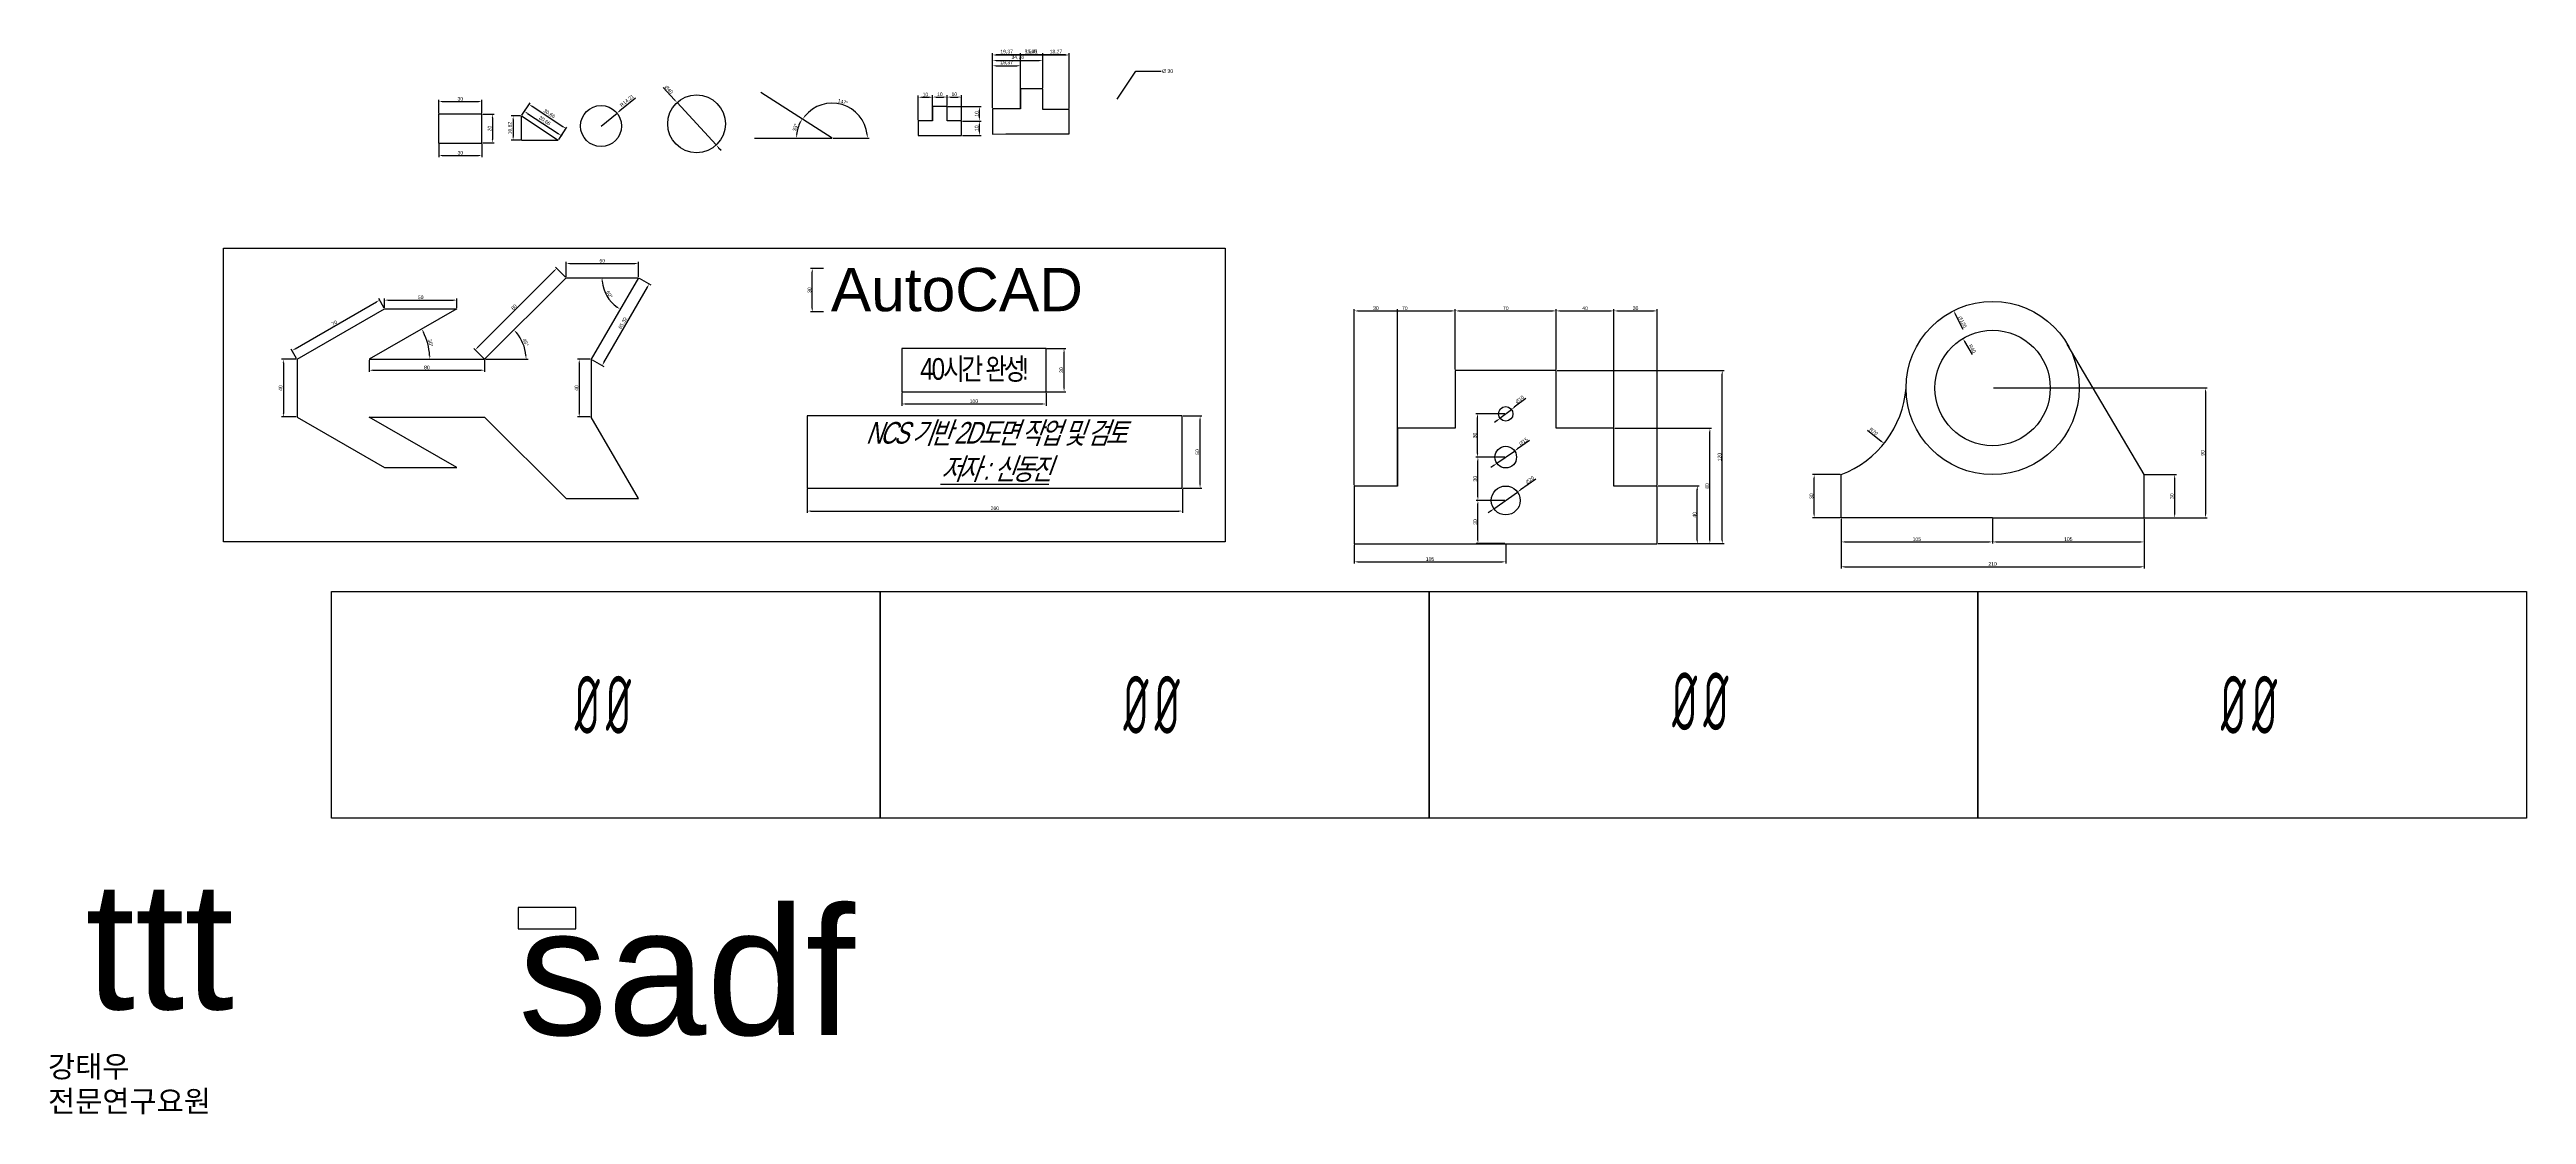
# Model space of a CAD drawing. Header units: millimetres. Extents: x 20 to 1737, y 25 to 763.
import ezdxf

# ---------------------------------------------------------------- set-up
doc = ezdxf.new("R2010")
doc.units = ezdxf.units.MM
doc.styles.get("Standard").update_dxf_attribs({"font": 'arial.ttf'})
doc.dimstyles.new('ISO-25', dxfattribs={"dimtxt": 2.5, "dimasz": 2.5, "dimexe": 1.25, "dimexo": 0.625, "dimtad": 1, "dimtxsty": 'Standard', "dimcen": 2.5, "dimadec": 0, "dimazin": 0, "dimtfac": 1, "dimtmove": 0, "dimatfit": 3, "dimfxl": 1, "dimarcsym": 0})

# ---------------------------------------------------------------- blocks, each defined once
blk = doc.blocks.new('*D8')
at = {"color": 0, "lineweight": -2, "transparency": 16777216}
for p, q in [((289.5, 718.8), (289.5, 728.1)), ((292, 726.9), (317, 726.9)), ((319.5, 718.8), (319.5, 728.1))]:
    blk.add_line(p, q, dxfattribs=at)
at = {"color": 0, "transparency": 16777216}
for points in [[(292, 727.3), (292, 726.5), (289.5, 726.9)], [(317, 727.3), (317, 726.5), (319.5, 726.9)]]:
    blk.add_solid(points, dxfattribs=at)
at = {"layer": 'Defpoints', "color": 0, "transparency": 16777216}
for p in [(319.5, 726.9), (289.5, 718.2), (319.5, 718.2)]:
    blk.add_point(p, dxfattribs=at)
at = {"color": 0, "transparency": 16777216, "insert": (304.5, 728.8), "char_height": 2.5, "attachment_point": 5}
blk.add_mtext('30', dxfattribs=at)
blk = doc.blocks.new('*D9')
at = {"color": 0, "lineweight": -2, "transparency": 16777216}
for p, q in [((320.1, 718.2), (328, 718.2)), ((326.7, 715.7), (326.7, 700.7)), ((320.1, 698.2), (328, 698.2))]:
    blk.add_line(p, q, dxfattribs=at)
at = {"color": 0, "transparency": 16777216}
for points in [[(326.3, 715.7), (327.1, 715.7), (326.7, 718.2)], [(326.3, 700.7), (327.1, 700.7), (326.7, 698.2)]]:
    blk.add_solid(points, dxfattribs=at)
at = {"layer": 'Defpoints', "color": 0, "transparency": 16777216}
for p in [(319.5, 718.2), (319.5, 698.2), (326.7, 698.2)]:
    blk.add_point(p, dxfattribs=at)
at = {"color": 0, "transparency": 16777216, "insert": (324.8, 708.2), "char_height": 2.5, "attachment_point": 5, "rotation": 90}
blk.add_mtext('20', dxfattribs=at)
blk = doc.blocks.new('*D10')
at = {"color": 0, "lineweight": -2, "transparency": 16777216}
for p, q in [((289.5, 697.5), (289.5, 688.3)), ((292, 689.5), (317, 689.5)), ((319.5, 697.5), (319.5, 688.3))]:
    blk.add_line(p, q, dxfattribs=at)
at = {"color": 0, "transparency": 16777216}
for points in [[(292, 689.9), (292, 689.1), (289.5, 689.5)], [(317, 689.9), (317, 689.1), (319.5, 689.5)]]:
    blk.add_solid(points, dxfattribs=at)
at = {"layer": 'Defpoints', "color": 0, "transparency": 16777216}
for p in [(289.5, 698.2), (319.5, 698.2), (319.5, 689.5)]:
    blk.add_point(p, dxfattribs=at)
at = {"color": 0, "transparency": 16777216, "insert": (304.5, 691.4), "char_height": 2.5, "attachment_point": 5}
blk.add_mtext('30', dxfattribs=at)
blk = doc.blocks.new('*D11')
at = {"color": 0, "lineweight": -2, "transparency": 16777216}
for p, q in [((347.1, 717.4), (352.8, 726.1)), ((354.2, 723.6), (375.6, 709.6)), ((372.8, 700.6), (378.4, 709.2))]:
    blk.add_line(p, q, dxfattribs=at)
at = {"color": 0, "transparency": 16777216}
for points in [[(354.4, 724), (354, 723.3), (352.1, 725)], [(375.9, 709.9), (375.4, 709.2), (377.7, 708.2)]]:
    blk.add_solid(points, dxfattribs=at)
at = {"layer": 'Defpoints', "color": 0, "transparency": 16777216}
for p in [(346.8, 716.9), (377.7, 708.2), (372.4, 700.1)]:
    blk.add_point(p, dxfattribs=at)
at = {"color": 0, "transparency": 16777216, "insert": (366.1, 718.4), "char_height": 2.5, "attachment_point": 5, "rotation": 326.7322}
blk.add_mtext('30,66', dxfattribs=at)
blk = doc.blocks.new('*D12')
at = {"color": 0, "lineweight": -2, "transparency": 16777216}
for p, q in [((346.2, 716.9), (339.8, 716.9)), ((341.1, 714.4), (341.1, 702.6)), ((346.2, 700.1), (339.8, 700.1))]:
    blk.add_line(p, q, dxfattribs=at)
at = {"color": 0, "transparency": 16777216}
for points in [[(340.7, 714.4), (341.5, 714.4), (341.1, 716.9)], [(340.7, 702.6), (341.5, 702.6), (341.1, 700.1)]]:
    blk.add_solid(points, dxfattribs=at)
at = {"layer": 'Defpoints', "color": 0, "transparency": 16777216}
for p in [(346.8, 716.9), (341.1, 700.1), (346.8, 700.1)]:
    blk.add_point(p, dxfattribs=at)
at = {"color": 0, "transparency": 16777216, "insert": (339, 708.5), "char_height": 2.5, "attachment_point": 5, "rotation": 90}
blk.add_mtext('16,82', dxfattribs=at)
blk = doc.blocks.new('*D13')
at = {"color": 0, "lineweight": -2, "transparency": 16777216}
for p, q in [((347.1, 717.4), (349.6, 721.2)), ((351, 718.7), (372.4, 704.7)), ((372.8, 700.6), (375.2, 704.3))]:
    blk.add_line(p, q, dxfattribs=at)
at = {"color": 0, "transparency": 16777216}
for points in [[(351.2, 719.1), (350.7, 718.4), (348.9, 720.1)], [(372.7, 705), (372.2, 704.3), (374.5, 703.3)]]:
    blk.add_solid(points, dxfattribs=at)
at = {"layer": 'Defpoints', "color": 0, "transparency": 16777216}
for p in [(346.8, 716.9), (372.4, 700.1), (374.5, 703.3)]:
    blk.add_point(p, dxfattribs=at)
at = {"color": 0, "transparency": 16777216, "insert": (362.9, 713.5), "char_height": 2.5, "attachment_point": 5, "rotation": 326.7322}
blk.add_mtext('30,66', dxfattribs=at)
blk = doc.blocks.new('*D14')
at = {"color": 0, "lineweight": -2, "transparency": 16777216}
for p, q in [((426, 729.3), (415, 720.5)), ((402.1, 709.9), (413.1, 718.9))]:
    blk.add_line(p, q, dxfattribs=at)
at = {"color": 0, "transparency": 16777216}
blk.add_solid([(414.8, 720.8), (415.3, 720.1), (413.1, 718.9)], dxfattribs=at)
at = {"layer": 'Defpoints', "color": 0, "transparency": 16777216}
for p in [(402.1, 709.9), (413.1, 718.9)]:
    blk.add_point(p, dxfattribs=at)
at = {"color": 0, "transparency": 16777216, "insert": (420.1, 727.3), "char_height": 2.5, "attachment_point": 5, "rotation": 39.0113}
blk.add_mtext('R14,21', dxfattribs=at)
blk = doc.blocks.new('*D15')
at = {"color": 0, "lineweight": -2, "transparency": 16777216}
for p, q in [((445, 736.7), (453, 728)), ((481.8, 696.8), (454.7, 726.2)), ((483.5, 694.9), (485.2, 693.1))]:
    blk.add_line(p, q, dxfattribs=at)
at = {"color": 0, "transparency": 16777216}
for points in [[(453.3, 728.3), (452.7, 727.7), (454.7, 726.2)], [(483.8, 695.2), (483.2, 694.6), (481.8, 696.8)]]:
    blk.add_solid(points, dxfattribs=at)
at = {"layer": 'Defpoints', "color": 0, "transparency": 16777216}
for p in [(454.7, 726.2), (481.8, 696.8)]:
    blk.add_point(p, dxfattribs=at)
at = {"color": 0, "transparency": 16777216, "insert": (449, 735.2), "char_height": 2.5, "attachment_point": 5, "rotation": 312.6868}
blk.add_mtext('∅40', dxfattribs=at)
blk = doc.blocks.new('*D16')
at = {"color": 0, "lineweight": -2, "transparency": 16777216}
blk.add_arc((562.3, 701.5), 24.8, 153.1052, 174.2113, dxfattribs=at)
at = {"color": 0, "transparency": 16777216}
for points in [[(538.1, 704), (537.3, 704.1), (537.6, 701.5)], [(539.9, 713), (540.6, 712.5), (541.5, 714.9)]]:
    blk.add_solid(points, dxfattribs=at)
at = {"layer": 'Defpoints', "color": 0, "transparency": 16777216}
for p in [(512.9, 733.3), (539.3, 710.7), (508.5, 701.5), (562.3, 701.5), (562.3, 701.5)]:
    blk.add_point(p, dxfattribs=at)
at = {"color": 0, "transparency": 16777216, "insert": (536.7, 709), "char_height": 2.5, "attachment_point": 5, "rotation": 73.6583}
blk.add_mtext('33°', dxfattribs=at)
blk = doc.blocks.new('*D17')
at = {"color": 0, "lineweight": -2, "transparency": 16777216}
blk.add_line((563, 701.5), (587.9, 701.5), dxfattribs=at)
blk.add_arc((562.3, 701.5), 24.3, 5.8897, 141.4268, dxfattribs=at)
at = {"color": 0, "transparency": 16777216}
for points in [[(543.6, 716.5), (543, 717), (541.8, 714.7)], [(586.9, 704.1), (586.1, 704), (586.7, 701.5)]]:
    blk.add_solid(points, dxfattribs=at)
at = {"layer": 'Defpoints', "color": 0, "transparency": 16777216}
for p in [(512.9, 733.3), (578.3, 719.9), (508.5, 701.5), (562.3, 701.5), (562.3, 701.5)]:
    blk.add_point(p, dxfattribs=at)
at = {"color": 0, "transparency": 16777216, "insert": (569.7, 726.7), "char_height": 2.5, "attachment_point": 5, "rotation": 343.6583}
blk.add_mtext('147°', dxfattribs=at)
blk = doc.blocks.new('*D18')
at = {"color": 0, "lineweight": -2, "transparency": 16777216}
for p, q in [((631.9, 724.1), (631.9, 731.3)), ((634.4, 730), (639.4, 730)), ((641.9, 724.1), (641.9, 731.3))]:
    blk.add_line(p, q, dxfattribs=at)
at = {"color": 0, "transparency": 16777216}
for points in [[(634.4, 730.4), (634.4, 729.6), (631.9, 730)], [(639.4, 730.4), (639.4, 729.6), (641.9, 730)]]:
    blk.add_solid(points, dxfattribs=at)
at = {"layer": 'Defpoints', "color": 0, "transparency": 16777216}
for p in [(631.9, 723.4), (641.9, 730), (641.9, 723.4)]:
    blk.add_point(p, dxfattribs=at)
at = {"color": 0, "transparency": 16777216, "insert": (636.9, 731.9), "char_height": 2.5, "attachment_point": 5}
blk.add_mtext('10', dxfattribs=at)
blk = doc.blocks.new('*D19')
at = {"color": 0, "lineweight": -2, "transparency": 16777216}
for p, q in [((641.9, 724.1), (641.9, 731.3)), ((644.4, 730), (649.4, 730)), ((651.9, 714.1), (651.9, 731.3))]:
    blk.add_line(p, q, dxfattribs=at)
at = {"color": 0, "transparency": 16777216}
for points in [[(644.4, 730.4), (644.4, 729.6), (641.9, 730)], [(649.4, 730.4), (649.4, 729.6), (651.9, 730)]]:
    blk.add_solid(points, dxfattribs=at)
at = {"layer": 'Defpoints', "color": 0, "transparency": 16777216}
for p in [(641.9, 723.4), (651.9, 730), (651.9, 713.4)]:
    blk.add_point(p, dxfattribs=at)
at = {"color": 0, "transparency": 16777216, "insert": (646.9, 731.9), "char_height": 2.5, "attachment_point": 5}
blk.add_mtext('10', dxfattribs=at)
blk = doc.blocks.new('*D20')
at = {"color": 0, "lineweight": -2, "transparency": 16777216}
for p, q in [((652.5, 713.4), (665.5, 713.4)), ((664.3, 705.9), (664.3, 710.9)), ((652.5, 703.4), (665.5, 703.4))]:
    blk.add_line(p, q, dxfattribs=at)
at = {"color": 0, "transparency": 16777216}
for points in [[(663.9, 710.9), (664.7, 710.9), (664.3, 713.4)], [(663.9, 705.9), (664.7, 705.9), (664.3, 703.4)]]:
    blk.add_solid(points, dxfattribs=at)
at = {"layer": 'Defpoints', "color": 0, "transparency": 16777216}
for p in [(651.9, 713.4), (664.3, 713.4), (651.9, 703.4)]:
    blk.add_point(p, dxfattribs=at)
at = {"color": 0, "transparency": 16777216, "insert": (662.4, 708.4), "char_height": 2.5, "attachment_point": 5, "rotation": 90}
blk.add_mtext('10', dxfattribs=at)
blk = doc.blocks.new('*D21')
at = {"color": 0, "lineweight": -2, "transparency": 16777216}
for p, q in [((642.5, 723.4), (665.5, 723.4)), ((652.5, 713.4), (665.5, 713.4)), ((664.3, 715.9), (664.3, 720.9))]:
    blk.add_line(p, q, dxfattribs=at)
at = {"color": 0, "transparency": 16777216}
for points in [[(663.9, 720.9), (664.7, 720.9), (664.3, 723.4)], [(663.9, 715.9), (664.7, 715.9), (664.3, 713.4)]]:
    blk.add_solid(points, dxfattribs=at)
at = {"layer": 'Defpoints', "color": 0, "transparency": 16777216}
for p in [(641.9, 723.4), (664.3, 723.4), (651.9, 713.4)]:
    blk.add_point(p, dxfattribs=at)
at = {"color": 0, "transparency": 16777216, "insert": (662.4, 718.4), "char_height": 2.5, "attachment_point": 5, "rotation": 90}
blk.add_mtext('10', dxfattribs=at)
blk = doc.blocks.new('*D22')
at = {"color": 0, "lineweight": -2, "transparency": 16777216}
for p, q in [((621.9, 714.1), (621.9, 731.1)), ((624.4, 729.9), (629.4, 729.9)), ((631.9, 714.1), (631.9, 731.1))]:
    blk.add_line(p, q, dxfattribs=at)
at = {"color": 0, "transparency": 16777216}
for points in [[(624.4, 730.3), (624.4, 729.5), (621.9, 729.9)], [(629.4, 730.3), (629.4, 729.5), (631.9, 729.9)]]:
    blk.add_solid(points, dxfattribs=at)
at = {"layer": 'Defpoints', "color": 0, "transparency": 16777216}
for p in [(631.9, 729.9), (621.9, 713.4), (631.9, 713.4)]:
    blk.add_point(p, dxfattribs=at)
at = {"color": 0, "transparency": 16777216, "insert": (626.9, 731.8), "char_height": 2.5, "attachment_point": 5}
blk.add_mtext('10', dxfattribs=at)
blk = doc.blocks.new('*D23')
at = {"color": 0, "lineweight": -2, "transparency": 16777216}
for p, q in [((673.5, 722.6), (673.5, 752.9)), ((676, 751.7), (690.3, 751.7)), ((692.8, 722.6), (692.8, 752.9))]:
    blk.add_line(p, q, dxfattribs=at)
at = {"color": 0, "transparency": 16777216}
for points in [[(676, 752.1), (676, 751.2), (673.5, 751.7)], [(690.3, 752.1), (690.3, 751.2), (692.8, 751.7)]]:
    blk.add_solid(points, dxfattribs=at)
at = {"layer": 'Defpoints', "color": 0, "transparency": 16777216}
for p in [(692.8, 751.7), (673.5, 721.9), (692.8, 721.9)]:
    blk.add_point(p, dxfattribs=at)
at = {"color": 0, "transparency": 16777216, "insert": (683.2, 753.8), "char_height": 2.5, "attachment_point": 5}
blk.add_mtext('19,37', dxfattribs=at)
blk = doc.blocks.new('*D26')
at = {"color": 0, "lineweight": -2, "transparency": 16777216}
for p, q in [((673.5, 722.6), (673.5, 756.7)), ((708.3, 736.4), (708.3, 756.7)), ((676, 755.4), (705.8, 755.4))]:
    blk.add_line(p, q, dxfattribs=at)
at = {"color": 0, "transparency": 16777216}
for points in [[(676, 755.8), (676, 755), (673.5, 755.4)], [(705.8, 755.8), (705.8, 755), (708.3, 755.4)]]:
    blk.add_solid(points, dxfattribs=at)
at = {"layer": 'Defpoints', "color": 0, "transparency": 16777216}
for p in [(708.3, 755.4), (673.5, 721.9), (708.3, 735.8)]:
    blk.add_point(p, dxfattribs=at)
at = {"color": 0, "transparency": 16777216, "insert": (690.9, 757.5), "char_height": 2.5, "attachment_point": 5}
blk.add_mtext('34,78', dxfattribs=at)
blk = doc.blocks.new('*D27')
at = {"color": 0, "lineweight": -2, "transparency": 16777216}
for p, q in [((673.5, 722.6), (673.5, 760.4)), ((676, 759.2), (724, 759.2)), ((726.5, 722.1), (726.5, 760.4))]:
    blk.add_line(p, q, dxfattribs=at)
at = {"color": 0, "transparency": 16777216}
for points in [[(676, 759.6), (676, 758.7), (673.5, 759.2)], [(724, 759.6), (724, 758.7), (726.5, 759.2)]]:
    blk.add_solid(points, dxfattribs=at)
at = {"layer": 'Defpoints', "color": 0, "transparency": 16777216}
for p in [(726.5, 759.2), (673.5, 721.9), (726.5, 721.5)]:
    blk.add_point(p, dxfattribs=at)
at = {"color": 0, "transparency": 16777216, "insert": (700, 761.3), "char_height": 2.5, "attachment_point": 5}
blk.add_mtext('53,05', dxfattribs=at)
blk = doc.blocks.new('*D28')
at = {"color": 0, "lineweight": -2, "transparency": 16777216}
for p, q in [((673.5, 722.6), (673.5, 760.4)), ((724, 759.2), (676, 759.2)), ((726.5, 722.1), (726.5, 760.4))]:
    blk.add_line(p, q, dxfattribs=at)
at = {"color": 0, "transparency": 16777216}
for points in [[(676, 759.6), (676, 758.7), (673.5, 759.2)], [(724, 759.6), (724, 758.7), (726.5, 759.2)]]:
    blk.add_solid(points, dxfattribs=at)
at = {"layer": 'Defpoints', "color": 0, "transparency": 16777216}
for p in [(673.5, 759.2), (673.5, 721.9), (726.5, 721.5)]:
    blk.add_point(p, dxfattribs=at)
at = {"color": 0, "transparency": 16777216, "insert": (700, 761.3), "char_height": 2.5, "attachment_point": 5}
blk.add_mtext('53,05', dxfattribs=at)
blk = doc.blocks.new('*D29')
at = {"color": 0, "lineweight": -2, "transparency": 16777216}
for p, q in [((673.5, 722.6), (673.5, 760.4)), ((676, 759.2), (690.3, 759.2)), ((692.8, 736.4), (692.8, 760.4))]:
    blk.add_line(p, q, dxfattribs=at)
at = {"color": 0, "transparency": 16777216}
for points in [[(676, 759.6), (676, 758.7), (673.5, 759.2)], [(690.3, 759.6), (690.3, 758.7), (692.8, 759.2)]]:
    blk.add_solid(points, dxfattribs=at)
at = {"layer": 'Defpoints', "color": 0, "transparency": 16777216}
for p in [(692.8, 759.2), (673.5, 721.9), (692.8, 735.8)]:
    blk.add_point(p, dxfattribs=at)
at = {"color": 0, "transparency": 16777216, "insert": (683.2, 761.3), "char_height": 2.5, "attachment_point": 5}
blk.add_mtext('19,37', dxfattribs=at)
blk = doc.blocks.new('*D30')
at = {"color": 0, "lineweight": -2, "transparency": 16777216}
for p, q in [((692.8, 736.4), (692.8, 760.4)), ((695.3, 759.2), (705.8, 759.2)), ((708.3, 736.4), (708.3, 760.4))]:
    blk.add_line(p, q, dxfattribs=at)
at = {"color": 0, "transparency": 16777216}
for points in [[(695.3, 759.6), (695.3, 758.7), (692.8, 759.2)], [(705.8, 759.6), (705.8, 758.7), (708.3, 759.2)]]:
    blk.add_solid(points, dxfattribs=at)
at = {"layer": 'Defpoints', "color": 0, "transparency": 16777216}
for p in [(708.3, 759.2), (692.8, 735.8), (708.3, 735.8)]:
    blk.add_point(p, dxfattribs=at)
at = {"color": 0, "transparency": 16777216, "insert": (700.6, 761.3), "char_height": 2.5, "attachment_point": 5}
blk.add_mtext('15,41', dxfattribs=at)
blk = doc.blocks.new('*D31')
at = {"color": 0, "lineweight": -2, "transparency": 16777216}
for p, q in [((708.3, 736.4), (708.3, 760.4)), ((710.8, 759.2), (724, 759.2)), ((726.5, 741.9), (726.5, 760.4))]:
    blk.add_line(p, q, dxfattribs=at)
at = {"color": 0, "transparency": 16777216}
for points in [[(710.8, 759.6), (710.8, 758.7), (708.3, 759.2)], [(724, 759.6), (724, 758.7), (726.5, 759.2)]]:
    blk.add_solid(points, dxfattribs=at)
at = {"layer": 'Defpoints', "color": 0, "transparency": 16777216}
for p in [(726.5, 759.2), (726.5, 741.3), (708.3, 735.8)]:
    blk.add_point(p, dxfattribs=at)
at = {"color": 0, "transparency": 16777216, "insert": (717.4, 761.3), "char_height": 2.5, "attachment_point": 5}
blk.add_mtext('18,27', dxfattribs=at)
blk = doc.blocks.new('*D32')
at = {"color": 0, "lineweight": -2, "transparency": 16777216}
blk.add_arc((241.3, 548.3), 42, 3.4088, 26.5912, dxfattribs=at)
at = {"color": 0, "transparency": 16777216}
for points in [[(278.6, 566.9), (279.3, 567.3), (277.7, 569.3)], [(283.7, 550.8), (282.9, 550.7), (283.4, 548.3)]]:
    blk.add_solid(points, dxfattribs=at)
at = {"layer": 'Defpoints', "color": 0, "transparency": 16777216}
for p in [(302, 583.3), (282.7, 555.6), (241.3, 548.3), (241.3, 548.3), (321.3, 548.3)]:
    blk.add_point(p, dxfattribs=at)
at = {"color": 0, "transparency": 16777216, "insert": (283.8, 559.6), "char_height": 2.5, "attachment_point": 5, "rotation": 285}
blk.add_mtext('30°', dxfattribs=at)
blk = doc.blocks.new('*D33')
at = {"color": 0, "lineweight": -2, "transparency": 16777216}
blk.add_line((322, 548.3), (351.4, 548.3), dxfattribs=at)
blk.add_arc((321.3, 548.3), 28.8, 4.9787, 40.0213, dxfattribs=at)
at = {"color": 0, "transparency": 16777216}
for points in [[(343.1, 566.5), (343.7, 567), (341.7, 568.6)], [(350.4, 550.8), (349.6, 550.7), (350.1, 548.3)]]:
    blk.add_solid(points, dxfattribs=at)
at = {"layer": 'Defpoints', "color": 0, "transparency": 16777216}
for p in [(377.9, 604.8), (349.1, 555.7), (241.3, 548.3), (321.3, 548.3), (321.3, 548.3)]:
    blk.add_point(p, dxfattribs=at)
at = {"color": 0, "transparency": 16777216, "insert": (349.7, 560), "char_height": 2.5, "attachment_point": 5, "rotation": 292.5}
blk.add_mtext('45°', dxfattribs=at)
blk = doc.blocks.new('*D34')
at = {"color": 0, "lineweight": -2, "transparency": 16777216}
blk.add_arc((427.9, 604.8), 25.2, 185.6904, 234.3096, dxfattribs=at)
at = {"color": 0, "transparency": 16777216}
for points in [[(402.4, 602.3), (403.3, 602.3), (402.7, 604.8)], [(413.4, 584.7), (413, 584), (415.3, 583)]]:
    blk.add_solid(points, dxfattribs=at)
at = {"layer": 'Defpoints', "color": 0, "transparency": 16777216}
for p in [(377.9, 604.8), (427.9, 604.8), (427.9, 604.8), (404.2, 596.2), (395.3, 548.3)]:
    blk.add_point(p, dxfattribs=at)
at = {"color": 0, "transparency": 16777216, "insert": (407.8, 593.2), "char_height": 2.5, "attachment_point": 5, "rotation": 300}
blk.add_mtext('60°', dxfattribs=at)
blk = doc.blocks.new('*D35')
at = {"color": 0, "lineweight": -2, "transparency": 16777216}
for p, q in [((190.7, 548.3), (180.5, 548.3)), ((181.8, 545.8), (181.8, 510.8)), ((190.7, 508.3), (180.5, 508.3))]:
    blk.add_line(p, q, dxfattribs=at)
at = {"color": 0, "transparency": 16777216}
for points in [[(181.4, 545.8), (182.2, 545.8), (181.8, 548.3)], [(181.4, 510.8), (182.2, 510.8), (181.8, 508.3)]]:
    blk.add_solid(points, dxfattribs=at)
at = {"layer": 'Defpoints', "color": 0, "transparency": 16777216}
for p in [(191.3, 548.3), (181.8, 508.3), (191.3, 508.3)]:
    blk.add_point(p, dxfattribs=at)
at = {"color": 0, "transparency": 16777216, "insert": (179.9, 528.3), "char_height": 2.5, "attachment_point": 5, "rotation": 90}
blk.add_mtext('40', dxfattribs=at)
blk = doc.blocks.new('*D36')
at = {"color": 0, "lineweight": -2, "transparency": 16777216}
for p, q in [((252, 583.9), (252, 590.5)), ((254.5, 589.3), (299.5, 589.3)), ((302, 583.9), (302, 590.5))]:
    blk.add_line(p, q, dxfattribs=at)
at = {"color": 0, "transparency": 16777216}
for points in [[(254.5, 589.7), (254.5, 588.8), (252, 589.3)], [(299.5, 589.7), (299.5, 588.8), (302, 589.3)]]:
    blk.add_solid(points, dxfattribs=at)
at = {"layer": 'Defpoints', "color": 0, "transparency": 16777216}
for p in [(302, 589.3), (252, 583.3), (302, 583.3)]:
    blk.add_point(p, dxfattribs=at)
at = {"color": 0, "transparency": 16777216, "insert": (277, 591.2), "char_height": 2.5, "attachment_point": 5}
blk.add_mtext('50', dxfattribs=at)
blk = doc.blocks.new('*D37')
at = {"color": 0, "lineweight": -2, "transparency": 16777216}
for p, q in [((241.3, 547.6), (241.3, 539.5)), ((243.8, 540.7), (318.8, 540.7)), ((321.3, 547.6), (321.3, 539.5))]:
    blk.add_line(p, q, dxfattribs=at)
at = {"color": 0, "transparency": 16777216}
for points in [[(243.8, 541.1), (243.8, 540.3), (241.3, 540.7)], [(318.8, 541.1), (318.8, 540.3), (321.3, 540.7)]]:
    blk.add_solid(points, dxfattribs=at)
at = {"layer": 'Defpoints', "color": 0, "transparency": 16777216}
for p in [(241.3, 548.3), (321.3, 548.3), (321.3, 540.7)]:
    blk.add_point(p, dxfattribs=at)
at = {"color": 0, "transparency": 16777216, "insert": (281.3, 542.6), "char_height": 2.5, "attachment_point": 5}
blk.add_mtext('80', dxfattribs=at)
blk = doc.blocks.new('*D38')
at = {"color": 0, "lineweight": -2, "transparency": 16777216}
for p, q in [((316.6, 556.6), (369.6, 609.6)), ((377.5, 605.3), (370.5, 612.2)), ((320.9, 548.7), (313.9, 555.7))]:
    blk.add_line(p, q, dxfattribs=at)
at = {"color": 0, "transparency": 16777216}
for points in [[(369.3, 609.9), (369.9, 609.3), (371.4, 611.4)], [(316.3, 556.9), (316.9, 556.3), (314.8, 554.8)]]:
    blk.add_solid(points, dxfattribs=at)
at = {"layer": 'Defpoints', "color": 0, "transparency": 16777216}
for p in [(371.4, 611.4), (377.9, 604.8), (321.3, 548.3)]:
    blk.add_point(p, dxfattribs=at)
at = {"color": 0, "transparency": 16777216, "insert": (341.7, 584.4), "char_height": 2.5, "attachment_point": 5, "rotation": 45}
blk.add_mtext('80', dxfattribs=at)
blk = doc.blocks.new('*D39')
at = {"color": 0, "lineweight": -2, "transparency": 16777216}
for p, q in [((377.9, 605.4), (377.9, 615.9)), ((380.4, 614.7), (425.4, 614.7)), ((427.9, 605.4), (427.9, 615.9))]:
    blk.add_line(p, q, dxfattribs=at)
at = {"color": 0, "transparency": 16777216}
for points in [[(380.4, 615.1), (380.4, 614.2), (377.9, 614.7)], [(425.4, 615.1), (425.4, 614.2), (427.9, 614.7)]]:
    blk.add_solid(points, dxfattribs=at)
at = {"layer": 'Defpoints', "color": 0, "transparency": 16777216}
for p in [(377.9, 604.8), (427.9, 614.7), (427.9, 604.8)]:
    blk.add_point(p, dxfattribs=at)
at = {"color": 0, "transparency": 16777216, "insert": (402.9, 616.6), "char_height": 2.5, "attachment_point": 5}
blk.add_mtext('50', dxfattribs=at)
blk = doc.blocks.new('*D40')
at = {"color": 0, "lineweight": -2, "transparency": 16777216}
for p, q in [((428.5, 604.5), (436.5, 599.9)), ((404, 546.1), (434.2, 598.3)), ((395.8, 547.9), (403.9, 543.3))]:
    blk.add_line(p, q, dxfattribs=at)
at = {"color": 0, "transparency": 16777216}
for points in [[(433.8, 598.5), (434.5, 598.1), (435.4, 600.5)], [(403.7, 546.3), (404.4, 545.9), (402.8, 543.9)]]:
    blk.add_solid(points, dxfattribs=at)
at = {"layer": 'Defpoints', "color": 0, "transparency": 16777216}
for p in [(427.9, 604.8), (435.4, 600.5), (395.3, 548.3)]:
    blk.add_point(p, dxfattribs=at)
at = {"color": 0, "transparency": 16777216, "insert": (417.3, 573.3), "char_height": 2.5, "attachment_point": 5, "rotation": 60}
blk.add_mtext('65,32', dxfattribs=at)
blk = doc.blocks.new('*D41')
at = {"color": 0, "lineweight": -2, "transparency": 16777216}
for p, q in [((394.6, 548.3), (385.7, 548.3)), ((386.9, 545.8), (386.9, 510.8)), ((394.6, 508.3), (385.7, 508.3))]:
    blk.add_line(p, q, dxfattribs=at)
at = {"color": 0, "transparency": 16777216}
for points in [[(386.5, 545.8), (387.3, 545.8), (386.9, 548.3)], [(386.5, 510.8), (387.3, 510.8), (386.9, 508.3)]]:
    blk.add_solid(points, dxfattribs=at)
at = {"layer": 'Defpoints', "color": 0, "transparency": 16777216}
for p in [(395.3, 548.3), (386.9, 508.3), (395.3, 508.3)]:
    blk.add_point(p, dxfattribs=at)
at = {"color": 0, "transparency": 16777216, "insert": (385, 528.3), "char_height": 2.5, "attachment_point": 5, "rotation": 90}
blk.add_mtext('40', dxfattribs=at)
blk = doc.blocks.new('*D42')
at = {"color": 0, "lineweight": -2, "transparency": 16777216}
for p, q in [((190, 555.5), (246.3, 588)), ((251.7, 583.8), (247.9, 590.4)), ((191, 548.8), (187.2, 555.4))]:
    blk.add_line(p, q, dxfattribs=at)
at = {"color": 0, "transparency": 16777216}
for points in [[(246.1, 588.4), (246.5, 587.7), (248.5, 589.3)], [(189.8, 555.9), (190.2, 555.2), (187.9, 554.3)]]:
    blk.add_solid(points, dxfattribs=at)
at = {"layer": 'Defpoints', "color": 0, "transparency": 16777216}
for p in [(248.5, 589.3), (252, 583.3), (191.3, 548.3)]:
    blk.add_point(p, dxfattribs=at)
at = {"color": 0, "transparency": 16777216, "insert": (217.2, 573.4), "char_height": 2.5, "attachment_point": 5, "rotation": 30}
blk.add_mtext('70', dxfattribs=at)
blk = doc.blocks.new('*D43')
at = {"color": 0, "lineweight": -2, "transparency": 16777216}
for p, q in [((610.5, 525.1), (610.5, 516)), ((613, 517.3), (708, 517.3)), ((710.5, 525.1), (710.5, 516))]:
    blk.add_line(p, q, dxfattribs=at)
at = {"color": 0, "transparency": 16777216}
for points in [[(613, 517.7), (613, 516.9), (610.5, 517.3)], [(708, 517.7), (708, 516.9), (710.5, 517.3)]]:
    blk.add_solid(points, dxfattribs=at)
at = {"layer": 'Defpoints', "color": 0, "transparency": 16777216}
for p in [(610.5, 525.8), (710.5, 525.8), (710.5, 517.3)]:
    blk.add_point(p, dxfattribs=at)
at = {"color": 0, "transparency": 16777216, "insert": (660.5, 519.2), "char_height": 2.5, "attachment_point": 5}
blk.add_mtext('100', dxfattribs=at)
blk = doc.blocks.new('*D44')
at = {"color": 0, "lineweight": -2, "transparency": 16777216}
for p, q in [((711.1, 555.8), (724.2, 555.8)), ((723, 528.3), (723, 553.3)), ((711.1, 525.8), (724.2, 525.8))]:
    blk.add_line(p, q, dxfattribs=at)
at = {"color": 0, "transparency": 16777216}
for points in [[(722.6, 553.3), (723.4, 553.3), (723, 555.8)], [(722.6, 528.3), (723.4, 528.3), (723, 525.8)]]:
    blk.add_solid(points, dxfattribs=at)
at = {"layer": 'Defpoints', "color": 0, "transparency": 16777216}
for p in [(710.5, 555.8), (723, 555.8), (710.5, 525.8)]:
    blk.add_point(p, dxfattribs=at)
at = {"color": 0, "transparency": 16777216, "insert": (721.1, 540.8), "char_height": 2.5, "attachment_point": 5, "rotation": 90}
blk.add_mtext('30', dxfattribs=at)
blk = doc.blocks.new('*D45')
at = {"color": 0, "lineweight": -2, "transparency": 16777216}
for p, q in [((545, 458.4), (545, 441.9)), ((805, 458.4), (805, 441.9)), ((547.5, 443.1), (802.5, 443.1))]:
    blk.add_line(p, q, dxfattribs=at)
at = {"color": 0, "transparency": 16777216}
for points in [[(547.5, 443.5), (547.5, 442.7), (545, 443.1)], [(802.5, 443.5), (802.5, 442.7), (805, 443.1)]]:
    blk.add_solid(points, dxfattribs=at)
at = {"layer": 'Defpoints', "color": 0, "transparency": 16777216}
for p in [(545, 459), (805, 459), (805, 443.1)]:
    blk.add_point(p, dxfattribs=at)
at = {"color": 0, "transparency": 16777216, "insert": (675, 445), "char_height": 2.5, "attachment_point": 5}
blk.add_mtext('260', dxfattribs=at)
blk = doc.blocks.new('*D46')
at = {"color": 0, "lineweight": -2, "transparency": 16777216}
for p, q in [((805.6, 509), (818.5, 509)), ((817.3, 461.5), (817.3, 506.5)), ((805.6, 459), (818.5, 459))]:
    blk.add_line(p, q, dxfattribs=at)
at = {"color": 0, "transparency": 16777216}
for points in [[(816.9, 506.5), (817.7, 506.5), (817.3, 509)], [(816.9, 461.5), (817.7, 461.5), (817.3, 459)]]:
    blk.add_solid(points, dxfattribs=at)
at = {"layer": 'Defpoints', "color": 0, "transparency": 16777216}
for p in [(805, 509), (817.3, 509), (805, 459)]:
    blk.add_point(p, dxfattribs=at)
at = {"color": 0, "transparency": 16777216, "insert": (815.4, 484), "char_height": 2.5, "attachment_point": 5, "rotation": 90}
blk.add_mtext('50', dxfattribs=at)
blk = doc.blocks.new('*D47')
at = {"color": 0, "lineweight": -2, "transparency": 16777216}
for p, q in [((556.3, 611.2), (547.2, 611.2)), ((548.4, 583.7), (548.4, 608.7)), ((556.3, 581.2), (547.2, 581.2))]:
    blk.add_line(p, q, dxfattribs=at)
at = {"color": 0, "transparency": 16777216}
for points in [[(548, 608.7), (548.9, 608.7), (548.4, 611.2)], [(548, 583.7), (548.9, 583.7), (548.4, 581.2)]]:
    blk.add_solid(points, dxfattribs=at)
at = {"layer": 'Defpoints', "color": 0, "transparency": 16777216}
for p in [(548.4, 611.2), (556.9, 611.2), (556.9, 581.2)]:
    blk.add_point(p, dxfattribs=at)
at = {"color": 0, "transparency": 16777216, "insert": (546.5, 596.2), "char_height": 2.5, "attachment_point": 5, "rotation": 90}
blk.add_mtext('30', dxfattribs=at)
blk = doc.blocks.new('*D48')
at = {"color": 0, "lineweight": -2, "transparency": 16777216}
for p, q in [((924.2, 419.8), (924.2, 406.7)), ((1029.2, 419.8), (1029.2, 406.7)), ((926.7, 407.9), (1026.7, 407.9))]:
    blk.add_line(p, q, dxfattribs=at)
at = {"color": 0, "transparency": 16777216}
for points in [[(926.7, 408.3), (926.7, 407.5), (924.2, 407.9)], [(1026.7, 408.3), (1026.7, 407.5), (1029.2, 407.9)]]:
    blk.add_solid(points, dxfattribs=at)
at = {"layer": 'Defpoints', "color": 0, "transparency": 16777216}
for p in [(924.2, 420.5), (1029.2, 420.5), (1029.2, 407.9)]:
    blk.add_point(p, dxfattribs=at)
at = {"color": 0, "transparency": 16777216, "insert": (976.7, 409.8), "char_height": 2.5, "attachment_point": 5}
blk.add_mtext('105', dxfattribs=at)
blk = doc.blocks.new('*D49')
at = {"color": 0, "lineweight": -2, "transparency": 16777216}
for p, q in [((924.2, 461.1), (924.2, 583)), ((926.7, 581.8), (951.7, 581.8)), ((954.2, 461.1), (954.2, 583))]:
    blk.add_line(p, q, dxfattribs=at)
at = {"color": 0, "transparency": 16777216}
for points in [[(926.7, 582.2), (926.7, 581.4), (924.2, 581.8)], [(951.7, 582.2), (951.7, 581.4), (954.2, 581.8)]]:
    blk.add_solid(points, dxfattribs=at)
at = {"layer": 'Defpoints', "color": 0, "transparency": 16777216}
for p in [(954.2, 581.8), (924.2, 460.5), (954.2, 460.5)]:
    blk.add_point(p, dxfattribs=at)
at = {"color": 0, "transparency": 16777216, "insert": (939.2, 583.7), "char_height": 2.5, "attachment_point": 5}
blk.add_mtext('30', dxfattribs=at)
blk = doc.blocks.new('*D50')
at = {"color": 0, "lineweight": -2, "transparency": 16777216}
for p, q in [((924.2, 461.1), (924.2, 583)), ((926.7, 581.8), (991.7, 581.8)), ((994.2, 541.1), (994.2, 583))]:
    blk.add_line(p, q, dxfattribs=at)
at = {"color": 0, "transparency": 16777216}
for points in [[(926.7, 582.2), (926.7, 581.4), (924.2, 581.8)], [(991.7, 582.2), (991.7, 581.4), (994.2, 581.8)]]:
    blk.add_solid(points, dxfattribs=at)
at = {"layer": 'Defpoints', "color": 0, "transparency": 16777216}
for p in [(994.2, 581.8), (994.2, 540.5), (924.2, 460.5)]:
    blk.add_point(p, dxfattribs=at)
at = {"color": 0, "transparency": 16777216, "insert": (959.2, 583.7), "char_height": 2.5, "attachment_point": 5}
blk.add_mtext('70', dxfattribs=at)
blk = doc.blocks.new('*D51')
at = {"color": 0, "lineweight": -2, "transparency": 16777216}
for p, q in [((994.2, 541.1), (994.2, 583)), ((996.7, 581.8), (1061.7, 581.8)), ((1064.2, 541.1), (1064.2, 583))]:
    blk.add_line(p, q, dxfattribs=at)
at = {"color": 0, "transparency": 16777216}
for points in [[(996.7, 582.2), (996.7, 581.4), (994.2, 581.8)], [(1061.7, 582.2), (1061.7, 581.4), (1064.2, 581.8)]]:
    blk.add_solid(points, dxfattribs=at)
at = {"layer": 'Defpoints', "color": 0, "transparency": 16777216}
for p in [(1064.2, 581.8), (994.2, 540.5), (1064.2, 540.5)]:
    blk.add_point(p, dxfattribs=at)
at = {"color": 0, "transparency": 16777216, "insert": (1029.2, 583.7), "char_height": 2.5, "attachment_point": 5}
blk.add_mtext('70', dxfattribs=at)
blk = doc.blocks.new('*D52')
at = {"color": 0, "lineweight": -2, "transparency": 16777216}
for p, q in [((1064.2, 541.1), (1064.2, 583)), ((1066.7, 581.8), (1101.7, 581.8)), ((1104.2, 501.1), (1104.2, 583))]:
    blk.add_line(p, q, dxfattribs=at)
at = {"color": 0, "transparency": 16777216}
for points in [[(1066.7, 582.2), (1066.7, 581.4), (1064.2, 581.8)], [(1101.7, 582.2), (1101.7, 581.4), (1104.2, 581.8)]]:
    blk.add_solid(points, dxfattribs=at)
at = {"layer": 'Defpoints', "color": 0, "transparency": 16777216}
for p in [(1104.2, 581.8), (1064.2, 540.5), (1104.2, 500.5)]:
    blk.add_point(p, dxfattribs=at)
at = {"color": 0, "transparency": 16777216, "insert": (1084.2, 583.7), "char_height": 2.5, "attachment_point": 5}
blk.add_mtext('40', dxfattribs=at)
blk = doc.blocks.new('*D53')
at = {"color": 0, "lineweight": -2, "transparency": 16777216}
for p, q in [((1104.2, 501.1), (1104.2, 583)), ((1106.7, 581.8), (1131.7, 581.8)), ((1134.2, 461.1), (1134.2, 583))]:
    blk.add_line(p, q, dxfattribs=at)
at = {"color": 0, "transparency": 16777216}
for points in [[(1106.7, 582.2), (1106.7, 581.4), (1104.2, 581.8)], [(1131.7, 582.2), (1131.7, 581.4), (1134.2, 581.8)]]:
    blk.add_solid(points, dxfattribs=at)
at = {"layer": 'Defpoints', "color": 0, "transparency": 16777216}
for p in [(1134.2, 581.8), (1104.2, 500.5), (1134.2, 460.5)]:
    blk.add_point(p, dxfattribs=at)
at = {"color": 0, "transparency": 16777216, "insert": (1119.2, 583.7), "char_height": 2.5, "attachment_point": 5}
blk.add_mtext('30', dxfattribs=at)
blk = doc.blocks.new('*D54')
at = {"color": 0, "lineweight": -2, "transparency": 16777216}
for p, q in [((1134.8, 460.5), (1163.2, 460.5)), ((1162, 423), (1162, 458)), ((1134.8, 420.5), (1163.2, 420.5))]:
    blk.add_line(p, q, dxfattribs=at)
at = {"color": 0, "transparency": 16777216}
for points in [[(1161.5, 458), (1162.4, 458), (1162, 460.5)], [(1161.5, 423), (1162.4, 423), (1162, 420.5)]]:
    blk.add_solid(points, dxfattribs=at)
at = {"layer": 'Defpoints', "color": 0, "transparency": 16777216}
for p in [(1134.2, 460.5), (1162, 460.5), (1134.2, 420.5)]:
    blk.add_point(p, dxfattribs=at)
at = {"color": 0, "transparency": 16777216, "insert": (1160.1, 440.5), "char_height": 2.5, "attachment_point": 5, "rotation": 90}
blk.add_mtext('40', dxfattribs=at)
blk = doc.blocks.new('*D55')
at = {"color": 0, "lineweight": -2, "transparency": 16777216}
for p, q in [((1104.8, 500.5), (1171.9, 500.5)), ((1170.7, 423), (1170.7, 498)), ((1134.8, 420.5), (1171.9, 420.5))]:
    blk.add_line(p, q, dxfattribs=at)
at = {"color": 0, "transparency": 16777216}
for points in [[(1170.3, 498), (1171.1, 498), (1170.7, 500.5)], [(1170.3, 423), (1171.1, 423), (1170.7, 420.5)]]:
    blk.add_solid(points, dxfattribs=at)
at = {"layer": 'Defpoints', "color": 0, "transparency": 16777216}
for p in [(1104.2, 500.5), (1170.7, 500.5), (1134.2, 420.5)]:
    blk.add_point(p, dxfattribs=at)
at = {"color": 0, "transparency": 16777216, "insert": (1168.8, 460.5), "char_height": 2.5, "attachment_point": 5, "rotation": 90}
blk.add_mtext('80', dxfattribs=at)
blk = doc.blocks.new('*D56')
at = {"color": 0, "lineweight": -2, "transparency": 16777216}
for p, q in [((1064.8, 540.5), (1180.5, 540.5)), ((1179.3, 423), (1179.3, 538)), ((1134.8, 420.5), (1180.5, 420.5))]:
    blk.add_line(p, q, dxfattribs=at)
at = {"color": 0, "transparency": 16777216}
for points in [[(1178.8, 538), (1179.7, 538), (1179.3, 540.5)], [(1178.8, 423), (1179.7, 423), (1179.3, 420.5)]]:
    blk.add_solid(points, dxfattribs=at)
at = {"layer": 'Defpoints', "color": 0, "transparency": 16777216}
for p in [(1064.2, 540.5), (1179.3, 540.5), (1134.2, 420.5)]:
    blk.add_point(p, dxfattribs=at)
at = {"color": 0, "transparency": 16777216, "insert": (1177.4, 480.5), "char_height": 2.5, "attachment_point": 5, "rotation": 90}
blk.add_mtext('120', dxfattribs=at)
blk = doc.blocks.new('*D57')
at = {"color": 0, "lineweight": -2, "transparency": 16777216}
for p, q in [((1043.1, 521.2), (1035.1, 515)), ((1023.2, 505.9), (1021.3, 504.4)), ((1025.2, 507.4), (1033.1, 513.5))]:
    blk.add_line(p, q, dxfattribs=at)
at = {"color": 0, "transparency": 16777216}
for points in [[(1034.9, 515.4), (1035.4, 514.7), (1033.1, 513.5)], [(1023, 506.2), (1023.5, 505.5), (1025.2, 507.4)]]:
    blk.add_solid(points, dxfattribs=at)
at = {"layer": 'Defpoints', "color": 0, "transparency": 16777216}
for p in [(1025.2, 507.4), (1033.1, 513.5)]:
    blk.add_point(p, dxfattribs=at)
at = {"color": 0, "transparency": 16777216, "insert": (1038.9, 520.4), "char_height": 2.5, "attachment_point": 5, "rotation": 37.6109}
blk.add_mtext('∅10', dxfattribs=at)
blk = doc.blocks.new('*D58')
at = {"color": 0, "lineweight": -2, "transparency": 16777216}
for p, q in [((1023, 476.2), (1035.3, 484.7)), ((1045.7, 492), (1037.4, 486.2)), ((1021, 474.7), (1018.9, 473.3))]:
    blk.add_line(p, q, dxfattribs=at)
at = {"color": 0, "transparency": 16777216}
for points in [[(1037.1, 486.5), (1037.6, 485.8), (1035.3, 484.7)], [(1020.7, 475.1), (1021.2, 474.4), (1023, 476.2)]]:
    blk.add_solid(points, dxfattribs=at)
at = {"layer": 'Defpoints', "color": 0, "transparency": 16777216}
for p in [(1035.3, 484.7), (1023, 476.2)]:
    blk.add_point(p, dxfattribs=at)
at = {"color": 0, "transparency": 16777216, "insert": (1041.5, 491.3), "char_height": 2.5, "attachment_point": 5, "rotation": 34.9061}
blk.add_mtext('∅15', dxfattribs=at)
blk = doc.blocks.new('*D59')
at = {"color": 0, "lineweight": -2, "transparency": 16777216}
for p, q in [((1050.1, 465.2), (1039.4, 457.7)), ((1021, 444.7), (1037.3, 456.2)), ((1019, 443.2), (1016.9, 441.8))]:
    blk.add_line(p, q, dxfattribs=at)
at = {"color": 0, "transparency": 16777216}
for points in [[(1039.1, 458), (1039.6, 457.3), (1037.3, 456.2)], [(1018.7, 443.6), (1019.2, 442.9), (1021, 444.7)]]:
    blk.add_solid(points, dxfattribs=at)
at = {"layer": 'Defpoints', "color": 0, "transparency": 16777216}
for p in [(1037.3, 456.2), (1021, 444.7)]:
    blk.add_point(p, dxfattribs=at)
at = {"color": 0, "transparency": 16777216, "insert": (1045.9, 464.6), "char_height": 2.5, "attachment_point": 5, "rotation": 35.2693}
blk.add_mtext('∅20', dxfattribs=at)
blk = doc.blocks.new('*D63')
at = {"color": 0, "lineweight": -2, "transparency": 16777216}
for p, q in [((1028.6, 450.5), (1008.7, 450.5)), ((1009.9, 423), (1009.9, 448)), ((1028.6, 420.5), (1008.7, 420.5))]:
    blk.add_line(p, q, dxfattribs=at)
at = {"color": 0, "transparency": 16777216}
for points in [[(1009.5, 448), (1010.3, 448), (1009.9, 450.5)], [(1009.5, 423), (1010.3, 423), (1009.9, 420.5)]]:
    blk.add_solid(points, dxfattribs=at)
at = {"layer": 'Defpoints', "color": 0, "transparency": 16777216}
for p in [(1009.9, 450.5), (1029.2, 450.5), (1029.2, 420.5)]:
    blk.add_point(p, dxfattribs=at)
at = {"color": 0, "transparency": 16777216, "insert": (1008, 435.5), "char_height": 2.5, "attachment_point": 5, "rotation": 90}
blk.add_mtext('30', dxfattribs=at)
blk = doc.blocks.new('*D64')
at = {"color": 0, "lineweight": -2, "transparency": 16777216}
for p, q in [((1028.6, 480.5), (1008.7, 480.5)), ((1009.9, 453), (1009.9, 478)), ((1028.6, 450.5), (1008.7, 450.5))]:
    blk.add_line(p, q, dxfattribs=at)
at = {"color": 0, "transparency": 16777216}
for points in [[(1009.5, 478), (1010.3, 478), (1009.9, 480.5)], [(1009.5, 453), (1010.3, 453), (1009.9, 450.5)]]:
    blk.add_solid(points, dxfattribs=at)
at = {"layer": 'Defpoints', "color": 0, "transparency": 16777216}
for p in [(1009.9, 480.5), (1029.2, 480.5), (1029.2, 450.5)]:
    blk.add_point(p, dxfattribs=at)
at = {"color": 0, "transparency": 16777216, "insert": (1008, 465.5), "char_height": 2.5, "attachment_point": 5, "rotation": 90}
blk.add_mtext('30', dxfattribs=at)
blk = doc.blocks.new('*D65')
at = {"color": 0, "lineweight": -2, "transparency": 16777216}
for p, q in [((1028.6, 510.5), (1008.4, 510.5)), ((1009.7, 483), (1009.7, 508)), ((1028.6, 480.5), (1008.4, 480.5))]:
    blk.add_line(p, q, dxfattribs=at)
at = {"color": 0, "transparency": 16777216}
for points in [[(1009.2, 508), (1010.1, 508), (1009.7, 510.5)], [(1009.2, 483), (1010.1, 483), (1009.7, 480.5)]]:
    blk.add_solid(points, dxfattribs=at)
at = {"layer": 'Defpoints', "color": 0, "transparency": 16777216}
for p in [(1009.7, 510.5), (1029.2, 510.5), (1029.2, 480.5)]:
    blk.add_point(p, dxfattribs=at)
at = {"color": 0, "transparency": 16777216, "insert": (1007.7, 495.5), "char_height": 2.5, "attachment_point": 5, "rotation": 90}
blk.add_mtext('30', dxfattribs=at)
blk = doc.blocks.new('*D66')
at = {"color": 0, "lineweight": -2, "transparency": 16777216}
blk.add_line((1280, 499.2), (1289.5, 491.5), dxfattribs=at)
at = {"color": 0, "transparency": 16777216}
blk.add_solid([(1289.8, 491.8), (1289.2, 491.2), (1291.4, 490)], dxfattribs=at)
at = {"layer": 'Defpoints', "color": 0, "transparency": 16777216}
for p in [(1182.4, 577.7), (1291.4, 490)]:
    blk.add_point(p, dxfattribs=at)
at = {"color": 0, "transparency": 16777216, "insert": (1284.2, 498.2), "char_height": 2.5, "attachment_point": 5, "rotation": 321.1772}
blk.add_mtext('{\\fPMingLiU|b0|i0|c129|p0;R70}', dxfattribs=at)
blk = doc.blocks.new('*D67')
at = {"color": 0, "lineweight": -2, "transparency": 16777216}
blk.add_line((1346.2, 569), (1340.8, 579.7), dxfattribs=at)
at = {"color": 0, "transparency": 16777216}
blk.add_solid([(1341.2, 579.9), (1340.5, 579.5), (1339.7, 582)], dxfattribs=at)
at = {"layer": 'Defpoints', "color": 0, "transparency": 16777216}
for p in [(1339.7, 582), (1393.7, 474.8)]:
    blk.add_point(p, dxfattribs=at)
at = {"color": 0, "transparency": 16777216, "insert": (1345.8, 574.1), "char_height": 2.5, "attachment_point": 5, "rotation": 296.7287}
blk.add_mtext('∅120', dxfattribs=at)
blk = doc.blocks.new('*D69')
at = {"color": 0, "lineweight": -2, "transparency": 16777216}
for p, q in [((1472.3, 468.4), (1494.1, 468.4)), ((1492.9, 465.9), (1492.9, 440.9)), ((1472.3, 438.4), (1494.1, 438.4))]:
    blk.add_line(p, q, dxfattribs=at)
at = {"color": 0, "transparency": 16777216}
for points in [[(1492.5, 465.9), (1493.3, 465.9), (1492.9, 468.4)], [(1492.5, 440.9), (1493.3, 440.9), (1492.9, 438.4)]]:
    blk.add_solid(points, dxfattribs=at)
at = {"layer": 'Defpoints', "color": 0, "transparency": 16777216}
for p in [(1471.7, 468.4), (1471.7, 438.4), (1492.9, 438.4)]:
    blk.add_point(p, dxfattribs=at)
at = {"color": 0, "transparency": 16777216, "insert": (1491, 453.4), "char_height": 2.5, "attachment_point": 5, "rotation": 90}
blk.add_mtext('30', dxfattribs=at)
blk = doc.blocks.new('*D70')
at = {"color": 0, "lineweight": -2, "transparency": 16777216}
for p, q in [((1367.3, 528.4), (1515.5, 528.4)), ((1514.3, 525.9), (1514.3, 440.9)), ((1472.3, 438.4), (1515.5, 438.4))]:
    blk.add_line(p, q, dxfattribs=at)
at = {"color": 0, "transparency": 16777216}
for points in [[(1513.9, 525.9), (1514.7, 525.9), (1514.3, 528.4)], [(1513.9, 440.9), (1514.7, 440.9), (1514.3, 438.4)]]:
    blk.add_solid(points, dxfattribs=at)
at = {"layer": 'Defpoints', "color": 0, "transparency": 16777216}
for p in [(1366.7, 528.4), (1471.7, 438.4), (1514.3, 438.4)]:
    blk.add_point(p, dxfattribs=at)
at = {"color": 0, "transparency": 16777216, "insert": (1512.4, 483.4), "char_height": 2.5, "attachment_point": 5, "rotation": 90}
blk.add_mtext('90', dxfattribs=at)
blk = doc.blocks.new('*D71')
at = {"color": 0, "lineweight": -2, "transparency": 16777216}
for p, q in [((1261.1, 468.4), (1241.8, 468.4)), ((1243, 440.9), (1243, 465.9)), ((1261.1, 438.4), (1241.8, 438.4))]:
    blk.add_line(p, q, dxfattribs=at)
at = {"color": 0, "transparency": 16777216}
for points in [[(1242.6, 465.9), (1243.4, 465.9), (1243, 468.4)], [(1242.6, 440.9), (1243.4, 440.9), (1243, 438.4)]]:
    blk.add_solid(points, dxfattribs=at)
at = {"layer": 'Defpoints', "color": 0, "transparency": 16777216}
for p in [(1243, 468.4), (1261.7, 468.4), (1261.7, 438.4)]:
    blk.add_point(p, dxfattribs=at)
at = {"color": 0, "transparency": 16777216, "insert": (1241.1, 453.4), "char_height": 2.5, "attachment_point": 5, "rotation": 90}
blk.add_mtext('30', dxfattribs=at)
blk = doc.blocks.new('*D72')
at = {"color": 0, "lineweight": -2, "transparency": 16777216}
for p, q in [((1261.7, 437.7), (1261.7, 420.5)), ((1366.7, 437.7), (1366.7, 420.5)), ((1264.2, 421.7), (1364.2, 421.7))]:
    blk.add_line(p, q, dxfattribs=at)
at = {"color": 0, "transparency": 16777216}
for points in [[(1264.2, 422.1), (1264.2, 421.3), (1261.7, 421.7)], [(1364.2, 422.1), (1364.2, 421.3), (1366.7, 421.7)]]:
    blk.add_solid(points, dxfattribs=at)
at = {"layer": 'Defpoints', "color": 0, "transparency": 16777216}
for p in [(1261.7, 438.4), (1366.7, 438.4), (1366.7, 421.7)]:
    blk.add_point(p, dxfattribs=at)
at = {"color": 0, "transparency": 16777216, "insert": (1314.2, 423.6), "char_height": 2.5, "attachment_point": 5}
blk.add_mtext('105', dxfattribs=at)
blk = doc.blocks.new('*D73')
at = {"color": 0, "lineweight": -2, "transparency": 16777216}
for p, q in [((1366.7, 437.7), (1366.7, 420.5)), ((1471.7, 437.7), (1471.7, 420.5)), ((1369.2, 421.7), (1469.2, 421.7))]:
    blk.add_line(p, q, dxfattribs=at)
at = {"color": 0, "transparency": 16777216}
for points in [[(1369.2, 422.1), (1369.2, 421.3), (1366.7, 421.7)], [(1469.2, 422.1), (1469.2, 421.3), (1471.7, 421.7)]]:
    blk.add_solid(points, dxfattribs=at)
at = {"layer": 'Defpoints', "color": 0, "transparency": 16777216}
for p in [(1366.7, 438.4), (1471.7, 438.4), (1471.7, 421.7)]:
    blk.add_point(p, dxfattribs=at)
at = {"color": 0, "transparency": 16777216, "insert": (1419.2, 423.6), "char_height": 2.5, "attachment_point": 5}
blk.add_mtext('105', dxfattribs=at)
blk = doc.blocks.new('*D74')
at = {"color": 0, "lineweight": -2, "transparency": 16777216}
for p, q in [((1261.7, 437.7), (1261.7, 403.2)), ((1471.7, 437.7), (1471.7, 403.2)), ((1264.2, 404.5), (1469.2, 404.5))]:
    blk.add_line(p, q, dxfattribs=at)
at = {"color": 0, "transparency": 16777216}
for points in [[(1264.2, 404.9), (1264.2, 404), (1261.7, 404.5)], [(1469.2, 404.9), (1469.2, 404), (1471.7, 404.5)]]:
    blk.add_solid(points, dxfattribs=at)
at = {"layer": 'Defpoints', "color": 0, "transparency": 16777216}
for p in [(1261.7, 438.4), (1471.7, 438.4), (1471.7, 404.5)]:
    blk.add_point(p, dxfattribs=at)
at = {"color": 0, "transparency": 16777216, "insert": (1366.7, 406.4), "char_height": 2.5, "attachment_point": 5}
blk.add_mtext('210', dxfattribs=at)
blk = doc.blocks.new('*D75')
at = {"color": 0, "lineweight": -2, "transparency": 16777216}
blk.add_line((1352.8, 551.5), (1347.4, 560.5), dxfattribs=at)
at = {"color": 0, "transparency": 16777216}
blk.add_solid([(1347.7, 560.7), (1347, 560.3), (1346.1, 562.7)], dxfattribs=at)
at = {"layer": 'Defpoints', "color": 0, "transparency": 16777216}
for p in [(1346.1, 562.7), (1366.7, 528.4)]:
    blk.add_point(p, dxfattribs=at)
at = {"color": 0, "transparency": 16777216, "insert": (1352.6, 555.6), "char_height": 2.5, "attachment_point": 5, "rotation": 300.9908}
blk.add_mtext('R40', dxfattribs=at)

msp = doc.modelspace()

# ---------------------------------------------------------------- linework, layer by layer
for p, q in [((562.325, 701.549), (512.884, 733.27)), ((641.877, 723.441), (631.877, 723.441)), ((631.877, 723.441), (631.877, 713.441)), ((641.877, 713.441), (641.877, 723.441)), ((692.847, 721.934), (673.474, 721.934)), ((673.474, 721.934), (673.474, 704.323)), ((708.257, 735.803), (692.847, 735.803)), ((692.847, 735.803), (692.847, 721.934)), ((708.257, 721.494), (708.257, 735.803)), ((726.529, 721.494), (708.257, 721.494)), ((726.529, 704.543), (726.529, 721.494)), ((346.781, 700.085), (346.781, 716.905)), ((346.781, 716.905), (372.419, 700.085)), ((631.877, 713.441), (621.877, 713.441)), ((621.877, 713.441), (621.877, 703.441)), ((651.877, 713.441), (641.877, 713.441)), ((651.877, 703.441), (651.877, 713.441)), ((673.474, 704.323), (682.72, 704.543)), ((682.72, 704.543), (726.529, 704.543)), ((682.72, 704.543), (682.72, 704.543)), ((346.781, 700.085), (372.419, 700.085)), ((508.509, 701.549), (562.325, 701.549)), ((621.877, 703.441), (651.877, 703.441)), ((321.344, 548.256), (377.912, 604.824)), ((377.912, 604.824), (427.912, 604.824)), ((427.912, 604.824), (395.252, 548.256)), ((191.344, 548.256), (251.965, 583.256)), ((301.965, 583.256), (241.344, 548.256)), ((251.965, 583.256), (301.965, 583.256)), ((1471.689, 468.37), (1418.381, 558.832)), ((191.344, 548.256), (191.344, 508.256)), ((241.344, 548.256), (321.344, 548.256)), ((395.252, 548.256), (395.252, 508.256)), ((1029.183, 540.454), (994.183, 540.454)), ((994.183, 540.454), (994.183, 500.454)), ((1064.183, 540.454), (1029.183, 540.454)), ((1064.183, 500.454), (1064.183, 540.454)), ((191.344, 508.256), (251.965, 473.256)), ((301.965, 473.256), (241.344, 508.256)), ((241.344, 508.256), (321.344, 508.256)), ((321.344, 508.256), (377.912, 451.687)), ((427.912, 451.687), (395.252, 508.256)), ((994.183, 500.454), (954.183, 500.454)), ((954.183, 500.454), (954.183, 460.454)), ((1104.183, 500.454), (1064.183, 500.454)), ((1104.183, 460.454), (1104.183, 500.454)), ((251.965, 473.256), (301.965, 473.256)), ((1261.689, 438.37), (1261.689, 468.37)), ((1471.689, 438.37), (1471.689, 468.37)), ((377.912, 451.687), (427.912, 451.687)), ((954.183, 460.454), (924.183, 460.454)), ((924.183, 460.454), (924.183, 420.454)), ((1134.183, 460.454), (1104.183, 460.454)), ((1134.183, 420.454), (1134.183, 460.454)), ((1366.689, 438.37), (1261.689, 438.37)), ((1366.689, 438.37), (1471.689, 438.37)), ((924.183, 420.454), (1134.183, 420.454)), ((924.183, 420.454), (1134.183, 420.454))]:
    msp.add_line(p, q)
for points in [[(289.461, 698.161), (319.461, 698.161), (319.461, 718.161), (289.461, 718.161)], [(140.284, 625.349), (834.689, 625.349), (834.689, 421.682), (140.284, 421.682)], [(610.49, 525.772), (710.49, 525.772), (710.49, 555.772), (610.49, 555.772)], [(544.979, 459.007), (804.979, 459.007), (804.979, 509.007), (544.979, 509.007)], [(215.249, 387.311), (595.632, 387.311), (595.632, 230.295), (215.249, 230.295)], [(595.632, 387.311), (976.015, 387.311), (976.015, 230.295), (595.632, 230.295)], [(976.015, 387.311), (1356.397, 387.311), (1356.397, 230.295), (976.015, 230.295)], [(1356.397, 387.311), (1736.78, 387.311), (1736.78, 230.295), (1356.397, 230.295)], [(344.659, 153.463), (384.659, 153.463), (384.659, 168.463), (344.659, 168.463)]]:
    msp.add_lwpolyline(points, close=True)
for centre, radius in [((402.05, 709.942), 14.205), ((468.248, 711.458), 20), ((1366.689, 528.37), 60), ((1366.689, 528.37), 40), ((1029.183, 510.454), 5), ((1029.183, 480.454), 7.5), ((1029.183, 450.454), 10)]:
    msp.add_circle(centre, radius)
msp.add_arc((1236.903, 533.835), 70, 290.737737, 355.522468)

# ---------------------------------------------------------------- texts
for s, height, p in [('AutoCAD', 30, (561.38, 581.584)), ('ttt', 88.4216, (44.605, 97.722)), ('강태우', 15, (18.674, 50.645)), ('전문연구요원', 15, (18.674, 26.549))]:
    msp.add_text(s, height=height).set_placement(p)
at = {"insert": (791.009, 749.24), "char_height": 2.5, "attachment_point": 1}
msp.add_mtext('%%C 30', dxfattribs=at)
at = {"attachment_point": 5}
for s, insert, char_height, width in [('{\\W0.8;\\T0.8;40\\fGulim|b0|i0|c129|p50;시간 완성!}', (660.49, 540.772), 15, 100), ('{\\fGulim|b0|i0|c129|p50;\\Q20;\\W0.8;\\T0.8;NCS 기반 2D도면 작업 및 검토\\P\\L저자 : 신동진}', (674.979, 484.007), 15, 260), ('{\\fISOCPEUR|b0|i0|c0|p34;\\W0.5;\\T1.25;%%C%%C}', (405.441, 308.803), 40, 380.38267), ('{\\fISOCPEUR|b0|i0|c0|p34;\\W0.5;\\T1.25;%%C%%C}', (785.823, 308.803), 40, 380.38267), ('{\\fISOCPEUR|b0|i0|c0|p34;\\W0.5;\\T1.25;%%C%%C}', (1166.206, 311.227), 40, 380.38267), ('{\\fISOCPEUR|b0|i0|c0|p34;\\W0.5;\\T1.25;%%C%%C}', (1546.589, 308.803), 40, 380.38267)]:
    msp.add_mtext(s, dxfattribs=dict(at, insert=insert, char_height=char_height, width=width))
at = {"insert": (344.659, 168.463), "char_height": 88.4216, "attachment_point": 1}
msp.add_mtext_dynamic_manual_height_columns('sadf', width=40, gutter_width=442.108, heights=[0], dxfattribs=at)

# ---------------------------------------------------------------- dimensions: what is measured, and where the dimension line sits
for base, p1, p2, picture, middle in [((726.5291, 759.162), (673.4742, 721.9344), (726.5291, 721.4941), '*D27', (700.0017, 761.2894)), ((708.257, 755.412), (673.474, 721.934), (708.257, 735.803), '*D26', (690.866, 757.539)), ((692.847, 751.662), (673.474, 721.934), (692.847, 721.934), '*D23', (683.161, 753.789)), ((319.461, 726.883), (289.461, 718.161), (319.461, 718.161), '*D8', (304.461, 728.785)), ((631.877, 729.87), (621.877, 713.441), (631.877, 713.441), '*D22', (626.877, 731.772)), ((641.877, 730.008), (631.877, 723.441), (641.877, 723.441), '*D18', (636.877, 731.909)), ((651.877, 730.008), (641.877, 723.441), (651.877, 713.441), '*D19', (646.877, 731.909)), ((319.461, 689.522), (289.461, 698.161), (319.461, 698.161), '*D10', (304.461, 691.424)), ((427.912, 614.651), (377.912, 604.824), (427.912, 604.824), '*D39', (402.912, 616.553)), ((301.965, 589.25), (251.965, 583.256), (301.965, 583.256), '*D36', (276.965, 591.152)), ((954.183, 581.789), (924.183, 460.454), (954.183, 460.454), '*D49', (939.183, 583.691)), ((321.344, 540.719), (241.344, 548.256), (321.344, 548.256), '*D37', (281.344, 542.62)), ((710.49, 517.292), (610.49, 525.772), (710.49, 525.772), '*D43', (660.49, 519.194)), ((804.979, 443.111), (544.979, 459.007), (804.979, 459.007), '*D45', (674.979, 445.012)), ((1366.689, 421.732), (1261.689, 438.37), (1366.689, 438.37), '*D72', (1314.189, 423.634)), ((1471.689, 404.455), (1261.689, 438.37), (1471.689, 438.37), '*D74', (1366.689, 406.356)), ((1029.183, 407.914), (924.183, 420.454), (1029.183, 420.454), '*D48', (976.683, 409.815))]:
    dim = msp.add_linear_dim(base=base, p1=p1, p2=p2, dimstyle='ISO-25')
    dim.commit()
    dim.dimension.update_dxf_attribs({"geometry": picture, "text_midpoint": middle})
for base, p1, p2, picture, middle in [((673.4742, 759.162), (726.5291, 721.4941), (673.4742, 721.9344), '*D28', (700.0017, 761.2894)), ((692.847, 759.162), (673.474, 721.934), (692.847, 735.803), '*D29', (683.161, 761.289)), ((708.257, 759.162), (692.847, 735.803), (708.257, 735.803), '*D30', (700.552, 761.289)), ((726.529, 759.162), (708.257, 735.803), (726.529, 741.266), '*D31', (717.393, 761.289)), ((994.183, 581.789), (924.183, 460.454), (994.183, 540.454), '*D50', (959.183, 583.69)), ((1064.183, 581.789), (994.183, 540.454), (1064.183, 540.454), '*D51', (1029.183, 583.69)), ((1104.183, 581.789), (1064.183, 540.454), (1104.183, 500.454), '*D52', (1084.183, 583.69)), ((1134.183, 581.789), (1104.183, 500.454), (1134.183, 460.454), '*D53', (1119.183, 583.691)), ((1471.689, 421.732), (1366.689, 438.37), (1471.689, 438.37), '*D73', (1419.189, 423.634))]:
    dim = msp.add_linear_dim(base=base, p1=p1, p2=p2, dimstyle='ISO-25', override={"dimtmove": 1})
    dim.commit()
    dim.dimension.update_dxf_attribs({"geometry": picture, "text_midpoint": middle})
for p1, p2, picture, middle in [((481.807, 696.757), (454.688, 726.16), '*D15', (447.581, 733.865)), ((1393.675, 474.781), (1339.703, 581.959), '*D67', (1344.095, 573.238)), ((1021.018, 444.68), (1037.347, 456.228), '*D59', (1046.971, 463.034))]:
    dim = msp.add_diameter_dim_2p(p1=p1, p2=p2, dimstyle='ISO-25')
    dim.commit()
    dim.dimension.update_dxf_attribs({"geometry": picture, "text_midpoint": middle, "dimtype": 163})
for p1, p2, distance, picture, middle in [((346.781, 716.905), (372.419, 700.085), 9.692, '*D11', (366.084, 718.377)), ((346.781, 716.905), (346.781, 700.085), -5.697, '*D12', (338.957, 708.495)), ((346.781, 716.905), (372.419, 700.085), 3.832, '*D13', (362.87, 713.478)), ((321.344, 548.256), (377.912, 604.824), 9.244, '*D38', (341.747, 584.421)), ((395.252, 548.256), (427.912, 604.824), -8.683, '*D40', (417.259, 573.262)), ((191.344, 548.256), (251.965, 583.256), 6.95, '*D42', (217.229, 573.422))]:
    dim = msp.add_aligned_dim(p1=p1, p2=p2, distance=distance, dimstyle='ISO-25')
    dim.commit()
    dim.dimension.update_dxf_attribs({"geometry": picture, "text_midpoint": middle})
dim = msp.add_radius_dim(center=(402.05, 709.942), mpoint=(413.088, 718.884), dimstyle='ISO-25')
dim.commit()
dim.dimension.update_dxf_attribs({"geometry": '*D14', "text_midpoint": (420.139, 727.334)})
for base, line1, line2, picture, middle in [((539.339, 710.738), ((508.509, 701.549), (562.325, 701.549)), ((562.325, 701.549), (512.884, 733.27)), '*D16', (536.745, 709.05)), ((578.254, 719.941), ((508.509, 701.549), (562.325, 701.549)), ((562.325, 701.549), (512.884, 733.27)), '*D17', (569.7, 726.701)), ((349.143, 555.705), ((241.344, 548.256), (321.344, 548.256)), ((321.344, 548.256), (377.912, 604.824)), '*D33', (349.685, 559.995)), ((404.248, 596.212), ((427.912, 604.824), (395.252, 548.256)), ((377.912, 604.824), (427.912, 604.824)), '*D34', (407.75, 593.184)), ((282.732, 555.554), ((241.344, 548.256), (321.344, 548.256)), ((301.965, 583.256), (241.344, 548.256)), '*D32', (283.776, 559.626))]:
    dim = msp.add_angular_dim_2l(base=base, line1=line1, line2=line2, dimstyle='ISO-25')
    dim.commit()
    dim.dimension.update_dxf_attribs({"geometry": picture, "text_midpoint": middle})
for base, p1, p2, angle, picture, middle in [((664.275, 723.441), (651.877, 713.441), (641.877, 723.441), 270, '*D21', (662.374, 718.441)), ((326.705, 698.161), (319.461, 718.161), (319.461, 698.161), 90, '*D9', (324.803, 708.161)), ((664.275, 713.441), (651.877, 703.441), (651.877, 713.441), 270, '*D20', (662.374, 708.441)), ((548.439, 611.239), (556.899, 581.239), (556.899, 611.239), 90, '*D47', (546.537, 596.239)), ((722.973, 555.772), (710.49, 525.772), (710.49, 555.772), 90, '*D44', (721.071, 540.772)), ((181.8, 508.256), (191.344, 548.256), (191.344, 508.256), 90, '*D35', (179.898, 528.256)), ((386.927, 508.256), (395.252, 548.256), (395.252, 508.256), 90, '*D41', (385.026, 528.256)), ((1179.255, 540.454), (1134.183, 420.454), (1064.183, 540.454), 90, '*D56', (1177.353, 480.454)), ((1514.289, 438.37), (1366.689, 528.37), (1471.689, 438.37), 90, '*D70', (1512.387, 483.37)), ((817.272, 509.007), (804.979, 459.007), (804.979, 509.007), 90, '*D46', (815.37, 484.007)), ((1009.651, 510.454), (1029.183, 480.454), (1029.183, 510.454), 90, '*D65', (1007.748, 495.454)), ((1170.681, 500.454), (1134.183, 420.454), (1104.183, 500.454), 90, '*D55', (1168.779, 460.454)), ((1009.903, 480.454), (1029.183, 450.454), (1029.183, 480.454), 90, '*D64', (1008.001, 465.454)), ((1243.026, 468.37), (1261.689, 438.37), (1261.689, 468.37), 90, '*D71', (1241.124, 453.37)), ((1492.884, 438.37), (1471.689, 468.37), (1471.689, 438.37), 90, '*D69', (1490.982, 453.37)), ((1009.903, 450.454), (1029.183, 420.454), (1029.183, 450.454), 90, '*D63', (1008.001, 435.454)), ((1161.953, 460.454), (1134.183, 420.454), (1134.183, 460.454), 90, '*D54', (1160.051, 440.454))]:
    dim = msp.add_linear_dim(base=base, p1=p1, p2=p2, angle=angle, dimstyle='ISO-25')
    dim.commit()
    dim.dimension.update_dxf_attribs({"geometry": picture, "text_midpoint": middle})
dim = msp.add_diameter_dim_2p(p1=(1182.366, 577.719), p2=(1291.439, 489.951), text='{\\fPMingLiU|b0|i0|c129|p0;R70}', dimstyle='ISO-25')
dim.commit()
dim.dimension.update_dxf_attribs({"geometry": '*D66', "text_midpoint": (1283, 496.741), "dimtype": 163})
dim = msp.add_radius_dim(center=(1366.689, 528.37), mpoint=(1346.093, 562.66), dimstyle='ISO-25')
dim.commit()
dim.dimension.update_dxf_attribs({"geometry": '*D75', "text_midpoint": (1350.92, 554.623), "dimtype": 164})
for p1, p2, picture, middle in [((1025.222, 507.403), (1033.144, 513.506), '*D57', (1038.949, 520.379)), ((1023.032, 476.162), (1035.334, 484.746), '*D58', (1041.468, 491.345))]:
    dim = msp.add_diameter_dim_2p(p1=p1, p2=p2, dimstyle='ISO-25')
    dim.commit()
    dim.dimension.update_dxf_attribs({"geometry": picture, "text_midpoint": middle})

# ---------------------------------------------------------------- leaders
at = {"annotation_type": 0, "has_hookline": 1, "hookline_direction": 0, "text_width": 6.688}
msp.add_leader([(759.741, 728.591), (772.748, 747.99), (790.384, 747.99)], dimstyle='ISO-25', override={"dimgap": 0.625, "dimtad": 0}, dxfattribs=at)

doc.saveas('drawing.dxf')
